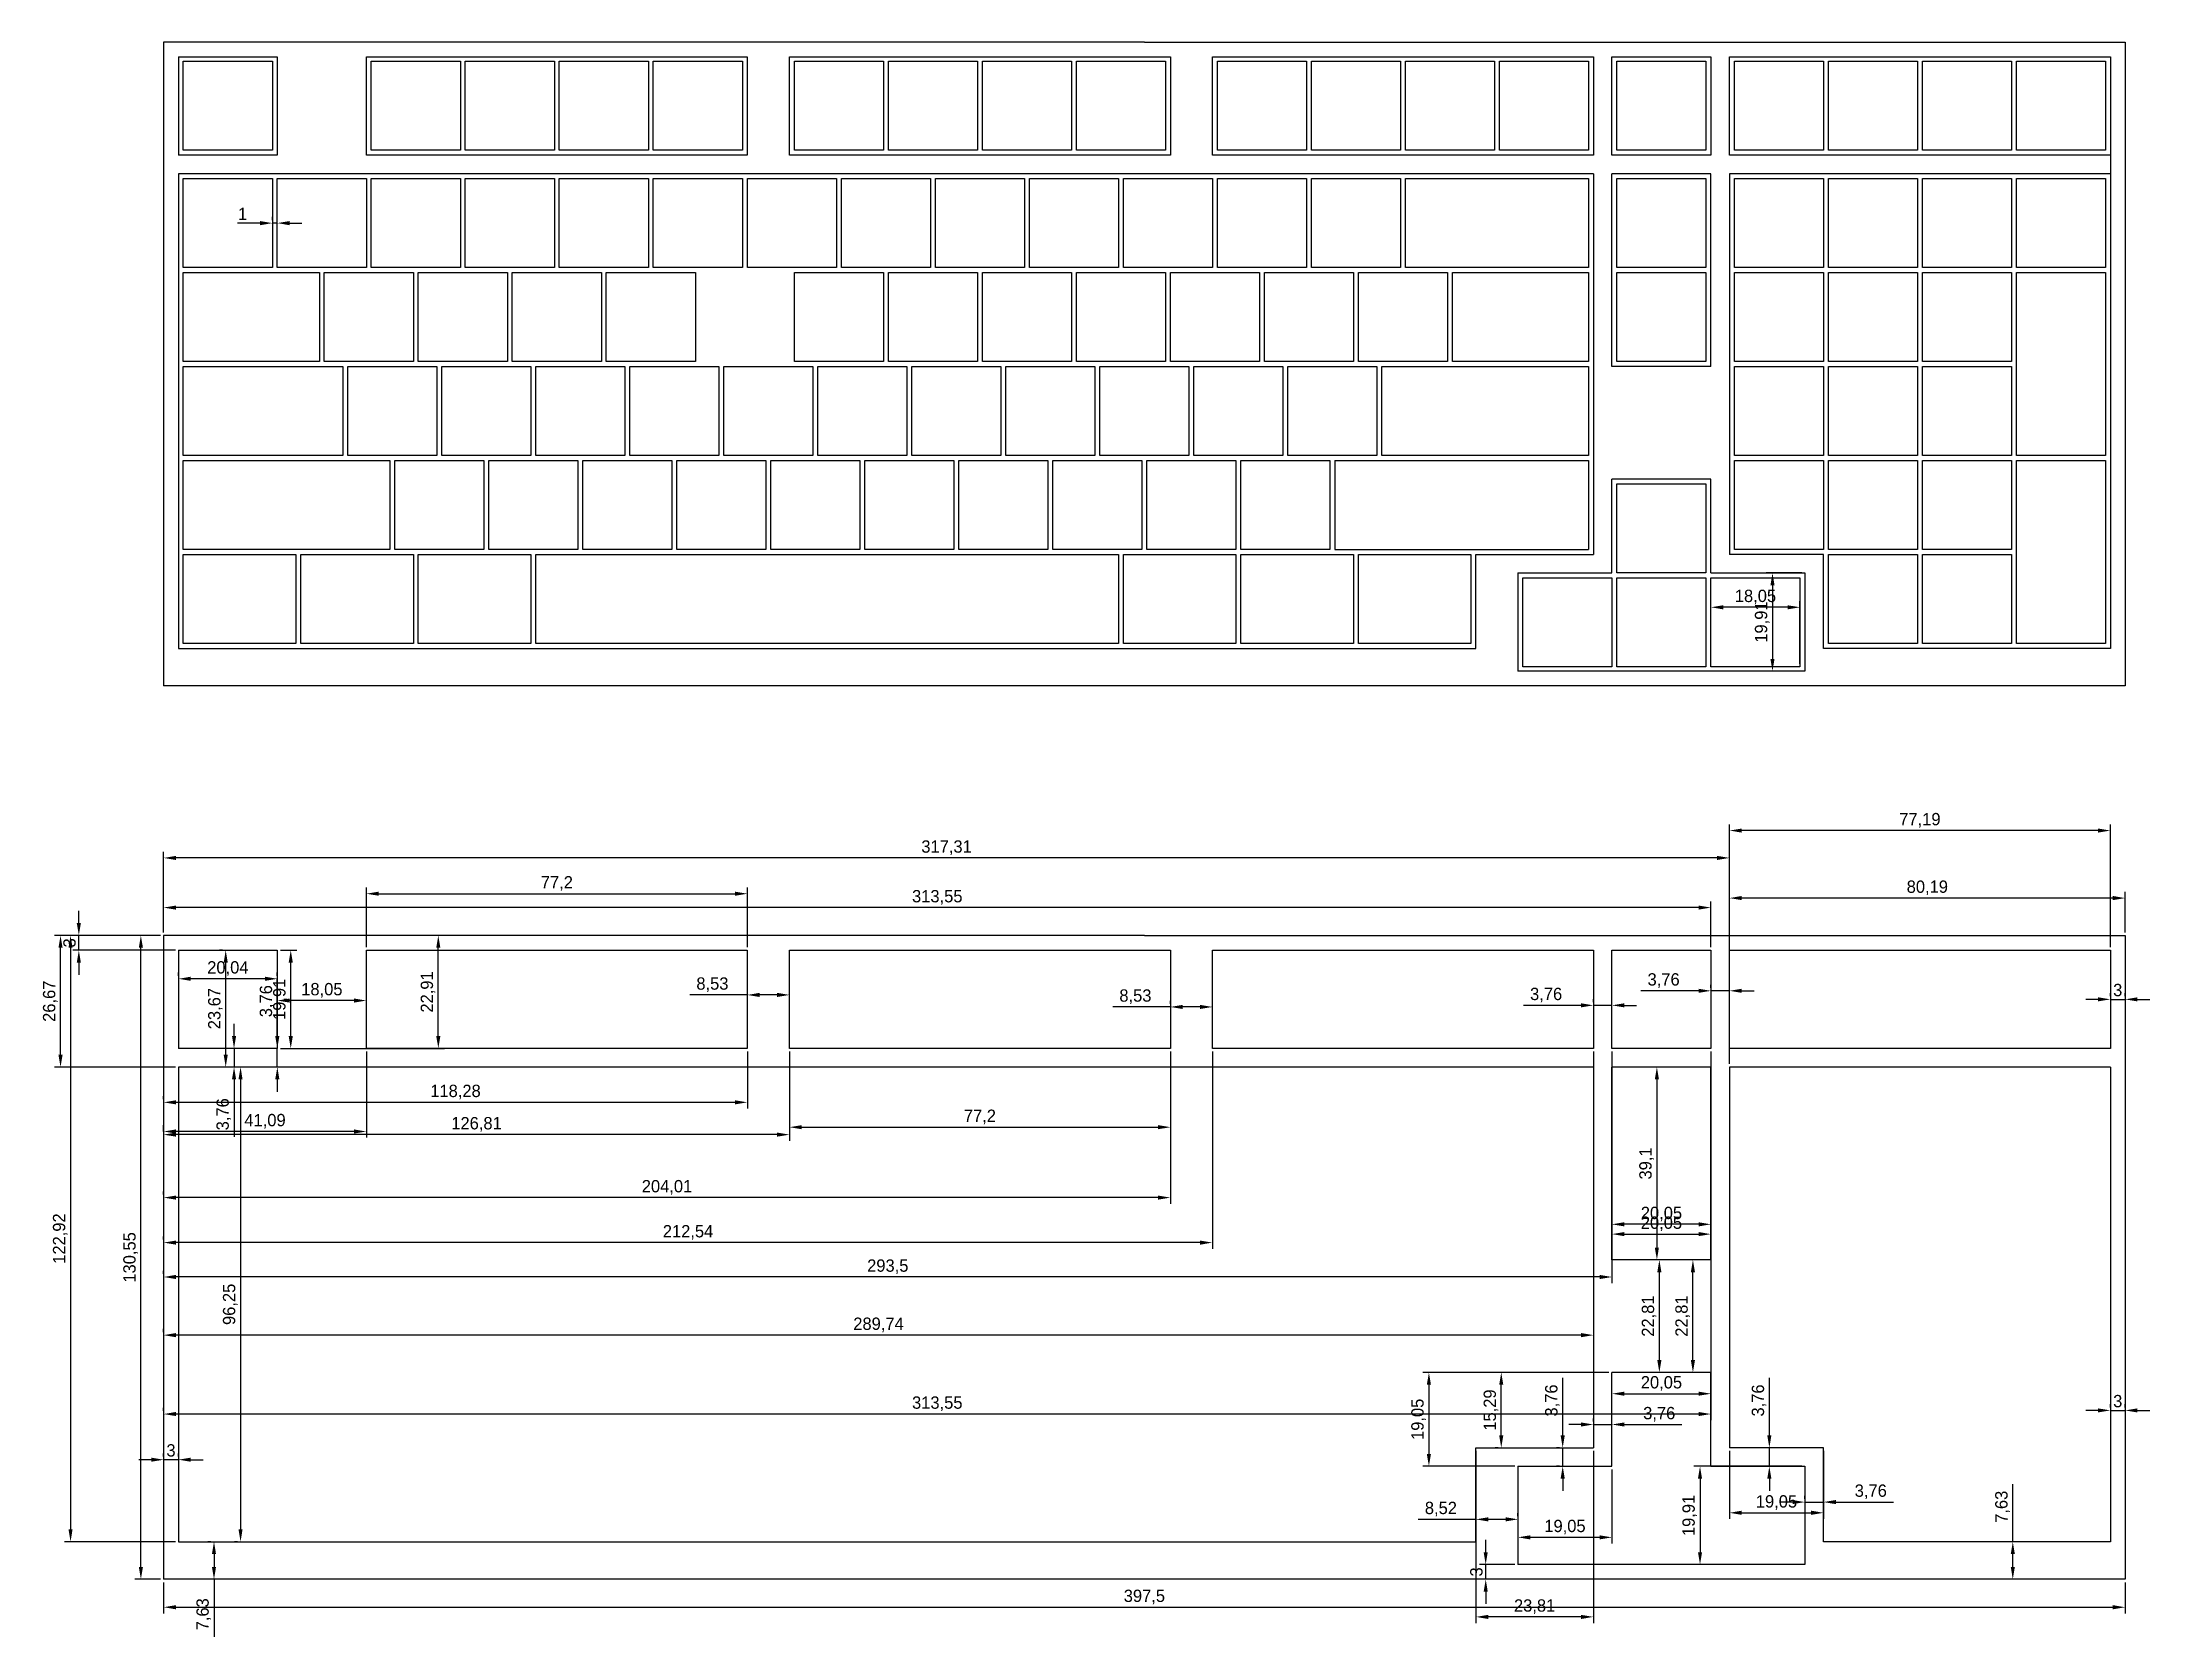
# Model space of a CAD drawing. Header units: millimetres. Extents: x -28 to 400, y -196 to 128.
import ezdxf

# ---------------------------------------------------------------- set-up
doc = ezdxf.new("R2010")
doc.units = ezdxf.units.MM
doc.dimstyles.new('ISO-25', dxfattribs={"dimtxt": 2.5, "dimasz": 2.5, "dimexe": 1.25, "dimexo": 0.625, "dimtad": 1, "dimtxsty": 'Standard', "dimcen": 2.5, "dimadec": 0, "dimazin": 0, "dimtfac": 1, "dimtmove": 0, "dimatfit": 3, "dimfxl": 1, "dimarcsym": 0})

msp = doc.modelspace()

# ---------------------------------------------------------------- blocks, each defined once
blk = doc.blocks.new('*D8')
at = {"color": 0, "lineweight": -2, "transparency": 16777216}
for p, q in [((16.55, 90.99), (11.97, 90.99)), ((19.05, 91.62), (19.05, 92.24)), ((20.05, 90.99), (19.05, 90.99)), ((20.05, 91.62), (20.05, 92.24)), ((22.55, 90.99), (25.05, 90.99))]:
    blk.add_line(p, q, dxfattribs=at)
at = {"color": 0, "transparency": 16777216}
for points in [[(16.55, 91.41), (16.55, 90.57), (19.05, 90.99)], [(22.55, 91.41), (22.55, 90.57), (20.05, 90.99)]]:
    blk.add_solid(points, dxfattribs=at)
at = {"layer": 'Defpoints', "color": 0, "transparency": 16777216}
for p in [(19.05, 90.99), (19.05, 90.99), (20.05, 90.99)]:
    blk.add_point(p, dxfattribs=at)
at = {"color": 0, "transparency": 16777216, "insert": (13.01, 92.87), "char_height": 2.5, "attachment_point": 5}
blk.add_mtext('1', dxfattribs=at)
blk = doc.blocks.new('*D18')
at = {"color": 0, "lineweight": -2, "transparency": 16777216}
for p, q in [((-3.61, -53.44), (-8.85, -53.44)), ((-7.6, -181.49), (-7.6, -55.94)), ((-3.61, -183.99), (-8.85, -183.99))]:
    blk.add_line(p, q, dxfattribs=at)
at = {"color": 0, "transparency": 16777216}
for points in [[(-8.01, -55.94), (-7.18, -55.94), (-7.6, -53.44)], [(-8.01, -181.49), (-7.18, -181.49), (-7.6, -183.99)]]:
    blk.add_solid(points, dxfattribs=at)
at = {"layer": 'Defpoints', "color": 0, "transparency": 16777216}
for p in [(-7.6, -53.44), (-2.99, -53.44), (-2.99, -183.99)]:
    blk.add_point(p, dxfattribs=at)
at = {"color": 0, "transparency": 16777216, "insert": (-9.68, -118.72), "char_height": 2.5, "attachment_point": 5, "rotation": 90}
blk.add_mtext('130,55', dxfattribs=at)
blk = doc.blocks.new('*D19')
at = {"color": 0, "lineweight": -2, "transparency": 16777216}
for p, q in [((-2.99, -184.62), (-2.99, -190.9)), ((394.51, -184.62), (394.51, -190.9)), ((-0.49, -189.65), (392.01, -189.65))]:
    blk.add_line(p, q, dxfattribs=at)
at = {"color": 0, "transparency": 16777216}
for points in [[(-0.49, -189.23), (-0.49, -190.07), (-2.99, -189.65)], [(392.01, -189.23), (392.01, -190.07), (394.51, -189.65)]]:
    blk.add_solid(points, dxfattribs=at)
at = {"layer": 'Defpoints', "color": 0, "transparency": 16777216}
for p in [(-2.99, -183.99), (394.51, -183.99), (394.51, -189.65)]:
    blk.add_point(p, dxfattribs=at)
at = {"color": 0, "transparency": 16777216, "insert": (195.76, -187.57), "char_height": 2.5, "attachment_point": 5}
blk.add_mtext('397,5', dxfattribs=at)
blk = doc.blocks.new('*D20')
at = {"color": 0, "lineweight": -2, "transparency": 16777216}
for p, q in [((11.28, -73.85), (11.28, -71.35)), ((10.66, -76.35), (10.03, -76.35)), ((11.28, -76.35), (11.28, -80.12)), ((10.66, -80.12), (10.03, -80.12)), ((11.28, -82.62), (11.28, -94.28))]:
    blk.add_line(p, q, dxfattribs=at)
at = {"color": 0, "transparency": 16777216}
for points in [[(10.87, -73.85), (11.7, -73.85), (11.28, -76.35)], [(10.87, -82.62), (11.7, -82.62), (11.28, -80.12)]]:
    blk.add_solid(points, dxfattribs=at)
at = {"layer": 'Defpoints', "color": 0, "transparency": 16777216}
for p in [(11.28, -76.35), (11.28, -80.12), (11.28, -80.12)]:
    blk.add_point(p, dxfattribs=at)
at = {"color": 0, "transparency": 16777216, "insert": (9.2, -89.7), "char_height": 2.5, "attachment_point": 5, "rotation": 90}
blk.add_mtext('3,76', dxfattribs=at)
blk = doc.blocks.new('*D21')
at = {"color": 0, "lineweight": -2, "transparency": 16777216}
for p, q in [((20.05, -66.02), (20.05, -65.39)), ((35.6, -66.64), (22.55, -66.64)), ((38.1, -66.02), (38.1, -65.39))]:
    blk.add_line(p, q, dxfattribs=at)
at = {"color": 0, "transparency": 16777216}
for points in [[(22.55, -66.22), (22.55, -67.06), (20.05, -66.64)], [(35.6, -66.22), (35.6, -67.06), (38.1, -66.64)]]:
    blk.add_solid(points, dxfattribs=at)
at = {"layer": 'Defpoints', "color": 0, "transparency": 16777216}
for p in [(20.05, -66.64), (20.05, -66.64), (38.1, -66.64)]:
    blk.add_point(p, dxfattribs=at)
at = {"color": 0, "transparency": 16777216, "insert": (29.08, -64.56), "char_height": 2.5, "attachment_point": 5}
blk.add_mtext('18,05', dxfattribs=at)
blk = doc.blocks.new('*D22')
at = {"color": 0, "lineweight": -2, "transparency": 16777216}
for p, q in [((-20.17, -50.94), (-20.17, -48.44)), ((-3.61, -53.44), (-21.42, -53.44)), ((-20.17, -56.44), (-20.17, -53.44)), ((-0.61, -56.44), (-21.42, -56.44)), ((-20.17, -58.94), (-20.17, -61.44))]:
    blk.add_line(p, q, dxfattribs=at)
at = {"color": 0, "transparency": 16777216}
for points in [[(-20.59, -50.94), (-19.76, -50.94), (-20.17, -53.44)], [(-20.59, -58.94), (-19.76, -58.94), (-20.17, -56.44)]]:
    blk.add_solid(points, dxfattribs=at)
at = {"layer": 'Defpoints', "color": 0, "transparency": 16777216}
for p in [(-20.17, -53.44), (-2.99, -53.44), (0.01, -56.44)]:
    blk.add_point(p, dxfattribs=at)
at = {"color": 0, "transparency": 16777216, "insert": (-22.05, -54.94), "char_height": 2.5, "attachment_point": 5, "rotation": 90}
blk.add_mtext('3', dxfattribs=at)
blk = doc.blocks.new('*D23')
at = {"color": 0, "lineweight": -2, "transparency": 16777216}
for p, q in [((115.3, -65.5), (103.63, -65.5)), ((115.3, -64.87), (115.3, -64.25)), ((121.33, -65.5), (117.8, -65.5)), ((123.83, -64.87), (123.83, -64.25))]:
    blk.add_line(p, q, dxfattribs=at)
at = {"color": 0, "transparency": 16777216}
for points in [[(117.8, -65.08), (117.8, -65.92), (115.3, -65.5)], [(121.33, -65.08), (121.33, -65.92), (123.83, -65.5)]]:
    blk.add_solid(points, dxfattribs=at)
at = {"layer": 'Defpoints', "color": 0, "transparency": 16777216}
for p in [(115.3, -65.5), (115.3, -65.5), (123.83, -65.5)]:
    blk.add_point(p, dxfattribs=at)
at = {"color": 0, "transparency": 16777216, "insert": (108.22, -63.42), "char_height": 2.5, "attachment_point": 5}
blk.add_mtext('8,53', dxfattribs=at)
blk = doc.blocks.new('*D24')
at = {"color": 0, "lineweight": -2, "transparency": 16777216}
for p, q in [((201.03, -67.94), (189.36, -67.94)), ((201.03, -67.31), (201.03, -66.69)), ((207.05, -67.94), (203.53, -67.94)), ((209.55, -67.31), (209.55, -66.69))]:
    blk.add_line(p, q, dxfattribs=at)
at = {"color": 0, "transparency": 16777216}
for points in [[(203.53, -67.52), (203.53, -68.35), (201.03, -67.94)], [(207.05, -67.52), (207.05, -68.35), (209.55, -67.94)]]:
    blk.add_solid(points, dxfattribs=at)
at = {"layer": 'Defpoints', "color": 0, "transparency": 16777216}
for p in [(201.03, -67.94), (201.03, -67.94), (209.55, -67.94)]:
    blk.add_point(p, dxfattribs=at)
at = {"color": 0, "transparency": 16777216, "insert": (193.94, -65.85), "char_height": 2.5, "attachment_point": 5}
blk.add_mtext('8,53', dxfattribs=at)
blk = doc.blocks.new('*D25')
at = {"color": 0, "lineweight": -2, "transparency": 16777216}
for p, q in [((284.25, -67.61), (272.58, -67.61)), ((286.75, -66.99), (286.75, -66.36)), ((290.51, -67.61), (286.75, -67.61)), ((290.51, -66.99), (290.51, -66.36)), ((293.01, -67.61), (295.51, -67.61))]:
    blk.add_line(p, q, dxfattribs=at)
at = {"color": 0, "transparency": 16777216}
for points in [[(284.25, -67.19), (284.25, -68.03), (286.75, -67.61)], [(293.01, -67.19), (293.01, -68.03), (290.51, -67.61)]]:
    blk.add_solid(points, dxfattribs=at)
at = {"layer": 'Defpoints', "color": 0, "transparency": 16777216}
for p in [(286.75, -67.61), (286.75, -67.61), (290.51, -67.61)]:
    blk.add_point(p, dxfattribs=at)
at = {"color": 0, "transparency": 16777216, "insert": (277.17, -65.53), "char_height": 2.5, "attachment_point": 5}
blk.add_mtext('3,76', dxfattribs=at)
blk = doc.blocks.new('*D26')
at = {"color": 0, "lineweight": -2, "transparency": 16777216}
for p, q in [((310.56, -64.04), (310.56, -63.42)), ((314.33, -64.04), (314.33, -63.42)), ((308.06, -64.67), (296.39, -64.67)), ((314.33, -64.67), (310.56, -64.67)), ((316.83, -64.67), (319.33, -64.67))]:
    blk.add_line(p, q, dxfattribs=at)
at = {"color": 0, "transparency": 16777216}
for points in [[(308.06, -64.25), (308.06, -65.08), (310.56, -64.67)], [(316.83, -64.25), (316.83, -65.08), (314.33, -64.67)]]:
    blk.add_solid(points, dxfattribs=at)
at = {"layer": 'Defpoints', "color": 0, "transparency": 16777216}
for p in [(310.56, -64.67), (310.56, -64.67), (314.33, -64.67)]:
    blk.add_point(p, dxfattribs=at)
at = {"color": 0, "transparency": 16777216, "insert": (300.98, -62.58), "char_height": 2.5, "attachment_point": 5}
blk.add_mtext('3,76', dxfattribs=at)
blk = doc.blocks.new('*D27')
at = {"color": 0, "lineweight": -2, "transparency": 16777216}
for p, q in [((284.25, -152.6), (281.75, -152.6)), ((286.75, -151.98), (286.75, -151.35)), ((286.75, -152.6), (290.51, -152.6)), ((290.51, -151.98), (290.51, -151.35)), ((293.01, -152.6), (304.68, -152.6))]:
    blk.add_line(p, q, dxfattribs=at)
at = {"color": 0, "transparency": 16777216}
for points in [[(284.25, -152.19), (284.25, -153.02), (286.75, -152.6)], [(293.01, -152.19), (293.01, -153.02), (290.51, -152.6)]]:
    blk.add_solid(points, dxfattribs=at)
at = {"layer": 'Defpoints', "color": 0, "transparency": 16777216}
for p in [(286.75, -152.6), (290.51, -152.6), (290.51, -152.6)]:
    blk.add_point(p, dxfattribs=at)
at = {"color": 0, "transparency": 16777216, "insert": (300.09, -150.52), "char_height": 2.5, "attachment_point": 5}
blk.add_mtext('3,76', dxfattribs=at)
blk = doc.blocks.new('*D29')
at = {"color": 0, "lineweight": -2, "transparency": 16777216}
for p, q in [((280.53, -154.82), (280.53, -143.15)), ((279.9, -157.32), (279.28, -157.32)), ((280.53, -161.08), (280.53, -157.32)), ((279.9, -161.08), (279.28, -161.08)), ((280.53, -163.58), (280.53, -166.08))]:
    blk.add_line(p, q, dxfattribs=at)
at = {"color": 0, "transparency": 16777216}
for points in [[(280.11, -154.82), (280.95, -154.82), (280.53, -157.32)], [(280.11, -163.58), (280.95, -163.58), (280.53, -161.08)]]:
    blk.add_solid(points, dxfattribs=at)
at = {"layer": 'Defpoints', "color": 0, "transparency": 16777216}
for p in [(280.53, -157.32), (280.53, -157.32), (280.53, -161.08)]:
    blk.add_point(p, dxfattribs=at)
at = {"color": 0, "transparency": 16777216, "insert": (278.45, -147.73), "char_height": 2.5, "attachment_point": 5, "rotation": 90}
blk.add_mtext('3,76', dxfattribs=at)
blk = doc.blocks.new('*D30')
at = {"color": 0, "lineweight": -2, "transparency": 16777216}
for p, q in [((0.01, -61.6), (0.01, -60.98)), ((17.55, -62.23), (2.51, -62.23)), ((20.05, -61.6), (20.05, -60.98)), ((322.41, -154.82), (322.41, -143.15)), ((321.78, -157.32), (321.16, -157.32)), ((322.41, -161.08), (322.41, -157.32)), ((321.78, -161.08), (321.16, -161.08)), ((322.41, -163.58), (322.41, -166.08))]:
    blk.add_line(p, q, dxfattribs=at)
at = {"color": 0, "transparency": 16777216}
for points in [[(2.51, -61.81), (2.51, -62.64), (0.01, -62.23)], [(17.55, -61.81), (17.55, -62.64), (20.05, -62.23)], [(321.99, -154.82), (322.82, -154.82), (322.41, -157.32)], [(321.99, -163.58), (322.82, -163.58), (322.41, -161.08)]]:
    blk.add_solid(points, dxfattribs=at)
at = {"layer": 'Defpoints', "color": 0, "transparency": 16777216}
for p in [(0.01, -62.23), (0.01, -62.23), (20.05, -62.23), (322.41, -157.32), (322.41, -157.32), (322.41, -161.08)]:
    blk.add_point(p, dxfattribs=at)
at = {"color": 0, "transparency": 16777216, "insert": (10.03, -60.14), "char_height": 2.5, "attachment_point": 5}
blk.add_mtext('20,04', dxfattribs=at)
at = {"color": 0, "transparency": 16777216, "insert": (320.32, -147.73), "char_height": 2.5, "attachment_point": 5, "rotation": 90}
blk.add_mtext('3,76', dxfattribs=at)
blk = doc.blocks.new('*D31')
at = {"color": 0, "lineweight": -2, "transparency": 16777216}
for p, q in [((20.68, -56.44), (24.02, -56.44)), ((22.77, -73.85), (22.77, -58.94)), ((20.68, -76.35), (24.02, -76.35)), ((327.11, -168.33), (324.61, -168.33)), ((329.61, -167.7), (329.61, -167.08)), ((329.61, -168.33), (333.38, -168.33)), ((333.38, -167.7), (333.38, -167.08)), ((335.88, -168.33), (347.54, -168.33))]:
    blk.add_line(p, q, dxfattribs=at)
at = {"color": 0, "transparency": 16777216}
for points in [[(22.35, -58.94), (23.19, -58.94), (22.77, -56.44)], [(22.35, -73.85), (23.19, -73.85), (22.77, -76.35)], [(327.11, -167.91), (327.11, -168.74), (329.61, -168.33)], [(335.88, -167.91), (335.88, -168.74), (333.38, -168.33)]]:
    blk.add_solid(points, dxfattribs=at)
at = {"layer": 'Defpoints', "color": 0, "transparency": 16777216}
for p in [(20.05, -56.44), (22.77, -56.44), (20.05, -76.35), (329.61, -168.33), (333.38, -168.33), (333.38, -168.33)]:
    blk.add_point(p, dxfattribs=at)
at = {"color": 0, "transparency": 16777216, "insert": (20.69, -66.4), "char_height": 2.5, "attachment_point": 5, "rotation": 90}
blk.add_mtext('19,91', dxfattribs=at)
at = {"color": 0, "transparency": 16777216, "insert": (342.96, -166.24), "char_height": 2.5, "attachment_point": 5}
blk.add_mtext('3,76', dxfattribs=at)
blk = doc.blocks.new('*D32')
at = {"color": 0, "lineweight": -2, "transparency": 16777216}
for p, q in [((38.1, -76.98), (38.1, -94.44)), ((-2.99, -92.57), (-2.99, -91.94)), ((35.6, -93.19), (-0.49, -93.19)), ((262.94, -171.21), (262.94, -170.58)), ((271.46, -171.21), (271.46, -170.58)), ((262.94, -171.83), (251.27, -171.83)), ((268.96, -171.83), (265.44, -171.83))]:
    blk.add_line(p, q, dxfattribs=at)
at = {"color": 0, "transparency": 16777216}
for points in [[(-0.49, -92.77), (-0.49, -93.61), (-2.99, -93.19)], [(35.6, -92.77), (35.6, -93.61), (38.1, -93.19)], [(265.44, -171.41), (265.44, -172.25), (262.94, -171.83)], [(268.96, -171.41), (268.96, -172.25), (271.46, -171.83)]]:
    blk.add_solid(points, dxfattribs=at)
at = {"layer": 'Defpoints', "color": 0, "transparency": 16777216}
for p in [(38.1, -76.35), (-2.99, -93.19), (-2.99, -93.19), (262.94, -171.83), (262.94, -171.83), (271.46, -171.83)]:
    blk.add_point(p, dxfattribs=at)
at = {"color": 0, "transparency": 16777216, "char_height": 2.5, "attachment_point": 5}
for s, insert in [('41,09', (17.56, -91.11)), ('8,52', (255.85, -169.75))]:
    blk.add_mtext(s, dxfattribs=dict(at, insert=insert))
blk = doc.blocks.new('*D34')
at = {"color": 0, "lineweight": -2, "transparency": 16777216}
for p, q in [((38.1, -55.82), (38.1, -43.73)), ((40.6, -44.98), (112.8, -44.98)), ((115.3, -55.82), (115.3, -43.73)), ((6.59, -176.36), (5.97, -176.36)), ((7.22, -178.86), (7.22, -181.49)), ((6.59, -183.99), (5.97, -183.99)), ((7.22, -183.99), (7.22, -195.66))]:
    blk.add_line(p, q, dxfattribs=at)
at = {"color": 0, "transparency": 16777216}
for points in [[(40.6, -44.56), (40.6, -45.39), (38.1, -44.98)], [(112.8, -44.56), (112.8, -45.39), (115.3, -44.98)], [(6.8, -178.86), (7.63, -178.86), (7.22, -176.36)], [(6.8, -181.49), (7.63, -181.49), (7.22, -183.99)]]:
    blk.add_solid(points, dxfattribs=at)
at = {"layer": 'Defpoints', "color": 0, "transparency": 16777216}
for p in [(115.3, -44.98), (38.1, -56.44), (115.3, -56.44), (7.22, -176.36), (7.22, -183.99), (7.22, -183.99)]:
    blk.add_point(p, dxfattribs=at)
at = {"color": 0, "transparency": 16777216, "insert": (76.7, -42.89), "char_height": 2.5, "attachment_point": 5}
blk.add_mtext('77,2', dxfattribs=at)
at = {"color": 0, "transparency": 16777216, "insert": (5.13, -191.08), "char_height": 2.5, "attachment_point": 5, "rotation": 90}
blk.add_mtext('7,63', dxfattribs=at)
blk = doc.blocks.new('*D35')
at = {"color": 0, "lineweight": -2, "transparency": 16777216}
for p, q in [((123.83, -76.98), (123.83, -95.08)), ((-2.99, -93.2), (-2.99, -92.58)), ((121.33, -93.83), (-0.49, -93.83)), ((-5.49, -159.74), (-7.99, -159.74)), ((-2.99, -159.11), (-2.99, -158.49)), ((0.01, -159.74), (-2.99, -159.74)), ((0.01, -159.11), (0.01, -158.49)), ((2.51, -159.74), (5.01, -159.74))]:
    blk.add_line(p, q, dxfattribs=at)
at = {"color": 0, "transparency": 16777216}
for points in [[(-0.49, -93.41), (-0.49, -94.24), (-2.99, -93.83)], [(121.33, -93.41), (121.33, -94.24), (123.83, -93.83)], [(-5.49, -159.32), (-5.49, -160.15), (-2.99, -159.74)], [(2.51, -159.32), (2.51, -160.15), (0.01, -159.74)]]:
    blk.add_solid(points, dxfattribs=at)
at = {"layer": 'Defpoints', "color": 0, "transparency": 16777216}
for p in [(123.83, -76.35), (-2.99, -93.83), (-2.99, -93.83), (-2.99, -159.74), (-2.99, -159.74), (0.01, -159.74)]:
    blk.add_point(p, dxfattribs=at)
at = {"color": 0, "transparency": 16777216, "char_height": 2.5, "attachment_point": 5}
for s, insert in [('126,81', (60.42, -91.74)), ('3', (-1.49, -157.86))]:
    blk.add_mtext(s, dxfattribs=dict(at, insert=insert))
blk = doc.blocks.new('*D36')
at = {"color": 0, "lineweight": -2, "transparency": 16777216}
for p, q in [((201.03, -76.98), (201.03, -107.85)), ((-2.99, -105.97), (-2.99, -105.35)), ((198.53, -106.6), (-0.49, -106.6)), ((371.74, -176.36), (371.74, -164.7)), ((390.89, -176.36), (370.49, -176.36)), ((371.74, -181.49), (371.74, -178.86)), ((393.89, -183.99), (370.49, -183.99))]:
    blk.add_line(p, q, dxfattribs=at)
at = {"color": 0, "transparency": 16777216}
for points in [[(-0.49, -106.18), (-0.49, -107.01), (-2.99, -106.6)], [(198.53, -106.18), (198.53, -107.01), (201.03, -106.6)], [(371.33, -178.86), (372.16, -178.86), (371.74, -176.36)], [(371.33, -181.49), (372.16, -181.49), (371.74, -183.99)]]:
    blk.add_solid(points, dxfattribs=at)
at = {"layer": 'Defpoints', "color": 0, "transparency": 16777216}
for p in [(201.03, -76.35), (-2.99, -106.6), (-2.99, -106.6), (391.51, -176.36), (371.74, -183.99), (394.51, -183.99)]:
    blk.add_point(p, dxfattribs=at)
at = {"color": 0, "transparency": 16777216, "insert": (99.02, -104.51), "char_height": 2.5, "attachment_point": 5}
blk.add_mtext('204,01', dxfattribs=at)
at = {"color": 0, "transparency": 16777216, "insert": (369.66, -169.28), "char_height": 2.5, "attachment_point": 5, "rotation": 90}
blk.add_mtext('7,63', dxfattribs=at)
blk = doc.blocks.new('*D37')
at = {"color": 0, "lineweight": -2, "transparency": 16777216}
for p, q in [((123.83, -76.98), (123.83, -93.57)), ((201.03, -76.98), (201.03, -93.57)), ((126.33, -92.32), (198.53, -92.32)), ((391.51, -149.12), (391.51, -148.49)), ((394.51, -149.12), (394.51, -148.49)), ((389.01, -149.74), (386.51, -149.74)), ((391.51, -149.74), (394.51, -149.74)), ((397.01, -149.74), (399.51, -149.74))]:
    blk.add_line(p, q, dxfattribs=at)
at = {"color": 0, "transparency": 16777216}
for points in [[(126.33, -91.9), (126.33, -92.73), (123.83, -92.32)], [(198.53, -91.9), (198.53, -92.73), (201.03, -92.32)], [(389.01, -149.33), (389.01, -150.16), (391.51, -149.74)], [(397.01, -149.33), (397.01, -150.16), (394.51, -149.74)]]:
    blk.add_solid(points, dxfattribs=at)
at = {"layer": 'Defpoints', "color": 0, "transparency": 16777216}
for p in [(123.83, -76.35), (201.03, -76.35), (201.03, -92.32), (391.51, -149.74), (394.51, -149.74), (394.51, -149.74)]:
    blk.add_point(p, dxfattribs=at)
at = {"color": 0, "transparency": 16777216, "char_height": 2.5, "attachment_point": 5}
for s, insert in [('77,2', (162.43, -90.23)), ('3', (393.01, -147.87))]:
    blk.add_mtext(s, dxfattribs=dict(at, insert=insert))
blk = doc.blocks.new('*D38')
at = {"color": 0, "lineweight": -2, "transparency": 16777216}
for p, q in [((209.55, -76.98), (209.55, -116.97)), ((-2.99, -115.1), (-2.99, -114.47)), ((207.05, -115.72), (-0.49, -115.72)), ((299.5, -119.22), (298.87, -119.22)), ((300.12, -139.53), (300.12, -121.72)), ((299.5, -142.03), (298.87, -142.03))]:
    blk.add_line(p, q, dxfattribs=at)
at = {"color": 0, "transparency": 16777216}
for points in [[(-0.49, -115.31), (-0.49, -116.14), (-2.99, -115.72)], [(207.05, -115.31), (207.05, -116.14), (209.55, -115.72)], [(299.7, -121.72), (300.54, -121.72), (300.12, -119.22)], [(299.7, -139.53), (300.54, -139.53), (300.12, -142.03)]]:
    blk.add_solid(points, dxfattribs=at)
at = {"layer": 'Defpoints', "color": 0, "transparency": 16777216}
for p in [(209.55, -76.35), (-2.99, -115.72), (-2.99, -115.72), (300.12, -119.22), (300.12, -119.22), (300.12, -142.03)]:
    blk.add_point(p, dxfattribs=at)
at = {"color": 0, "transparency": 16777216, "insert": (103.28, -113.64), "char_height": 2.5, "attachment_point": 5}
blk.add_mtext('212,54', dxfattribs=at)
at = {"color": 0, "transparency": 16777216, "insert": (298.04, -130.62), "char_height": 2.5, "attachment_point": 5, "rotation": 90}
blk.add_mtext('22,81', dxfattribs=at)
blk = doc.blocks.new('*D39')
at = {"color": 0, "lineweight": -2, "transparency": 16777216}
for p, q in [((290.51, -76.98), (290.51, -123.94)), ((-2.99, -122.06), (-2.99, -121.44)), ((288.01, -122.69), (-0.49, -122.69)), ((290.51, -145.73), (290.51, -145.11)), ((310.56, -145.73), (310.56, -145.11)), ((293.01, -146.36), (308.06, -146.36))]:
    blk.add_line(p, q, dxfattribs=at)
at = {"color": 0, "transparency": 16777216}
for points in [[(-0.49, -122.27), (-0.49, -123.11), (-2.99, -122.69)], [(288.01, -122.27), (288.01, -123.11), (290.51, -122.69)], [(293.01, -145.94), (293.01, -146.77), (290.51, -146.36)], [(308.06, -145.94), (308.06, -146.77), (310.56, -146.36)]]:
    blk.add_solid(points, dxfattribs=at)
at = {"layer": 'Defpoints', "color": 0, "transparency": 16777216}
for p in [(290.51, -76.35), (-2.99, -122.69), (-2.99, -122.69), (290.51, -146.36), (310.56, -146.36), (310.56, -146.36)]:
    blk.add_point(p, dxfattribs=at)
at = {"color": 0, "transparency": 16777216, "char_height": 2.5, "attachment_point": 5}
for s, insert in [('293,5', (143.76, -120.61)), ('20,05', (300.54, -144.27))]:
    blk.add_mtext(s, dxfattribs=dict(at, insert=insert))
blk = doc.blocks.new('*D41')
at = {"color": 0, "lineweight": -2, "transparency": 16777216}
for p, q in [((-3.61, -53.44), (-25.13, -53.44)), ((-23.88, -77.62), (-23.88, -55.94)), ((-0.61, -80.12), (-25.13, -80.12)), ((310.56, -76.98), (310.56, -151.73)), ((-2.99, -149.85), (-2.99, -149.23)), ((308.06, -150.48), (-0.49, -150.48))]:
    blk.add_line(p, q, dxfattribs=at)
at = {"color": 0, "transparency": 16777216}
for points in [[(-24.3, -55.94), (-23.46, -55.94), (-23.88, -53.44)], [(-24.3, -77.62), (-23.46, -77.62), (-23.88, -80.12)], [(-0.49, -150.06), (-0.49, -150.89), (-2.99, -150.48)], [(308.06, -150.06), (308.06, -150.89), (310.56, -150.48)]]:
    blk.add_solid(points, dxfattribs=at)
at = {"layer": 'Defpoints', "color": 0, "transparency": 16777216}
for p in [(-23.88, -53.44), (-2.99, -53.44), (310.56, -76.35), (0.01, -80.12), (-2.99, -150.48), (-2.99, -150.48)]:
    blk.add_point(p, dxfattribs=at)
at = {"color": 0, "transparency": 16777216, "insert": (-25.96, -66.78), "char_height": 2.5, "attachment_point": 5, "rotation": 90}
blk.add_mtext('26,67', dxfattribs=at)
at = {"color": 0, "transparency": 16777216, "insert": (153.79, -148.39), "char_height": 2.5, "attachment_point": 5}
blk.add_mtext('313,55', dxfattribs=at)
blk = doc.blocks.new('*D42')
at = {"color": 0, "lineweight": -2, "transparency": 16777216}
for p, q in [((-3.61, -53.44), (-23.1, -53.44)), ((-21.85, -55.94), (-21.85, -173.86)), ((20.05, -73.85), (20.05, -62.19)), ((19.43, -76.35), (18.8, -76.35)), ((20.05, -80.12), (20.05, -76.35)), ((19.43, -80.12), (18.8, -80.12)), ((20.05, -82.62), (20.05, -85.12)), ((-0.61, -176.36), (-23.1, -176.36))]:
    blk.add_line(p, q, dxfattribs=at)
at = {"color": 0, "transparency": 16777216}
for points in [[(-22.27, -55.94), (-21.44, -55.94), (-21.85, -53.44)], [(19.63, -73.85), (20.47, -73.85), (20.05, -76.35)], [(19.63, -82.62), (20.47, -82.62), (20.05, -80.12)], [(-22.27, -173.86), (-21.44, -173.86), (-21.85, -176.36)]]:
    blk.add_solid(points, dxfattribs=at)
at = {"layer": 'Defpoints', "color": 0, "transparency": 16777216}
for p in [(-2.99, -53.44), (20.05, -76.35), (20.05, -76.35), (20.05, -80.12), (-21.85, -176.36), (0.01, -176.36)]:
    blk.add_point(p, dxfattribs=at)
at = {"color": 0, "transparency": 16777216, "char_height": 2.5, "attachment_point": 5, "rotation": 90}
for s, insert in [('3,76', (17.97, -66.77)), ('122,92', (-23.94, -114.9))]:
    blk.add_mtext(s, dxfattribs=dict(at, insert=insert))
blk = doc.blocks.new('*D43')
at = {"color": 0, "lineweight": -2, "transparency": 16777216}
for p, q in [((-2.99, -52.82), (-2.99, -46.54)), ((310.56, -55.82), (310.56, -46.54)), ((308.06, -47.79), (-0.49, -47.79)), ((8.97, -56.44), (8.34, -56.44)), ((9.59, -77.62), (9.59, -58.94)), ((8.97, -80.12), (8.34, -80.12))]:
    blk.add_line(p, q, dxfattribs=at)
at = {"color": 0, "transparency": 16777216}
for points in [[(-0.49, -47.38), (-0.49, -48.21), (-2.99, -47.79)], [(308.06, -47.38), (308.06, -48.21), (310.56, -47.79)], [(9.18, -58.94), (10.01, -58.94), (9.59, -56.44)], [(9.18, -77.62), (10.01, -77.62), (9.59, -80.12)]]:
    blk.add_solid(points, dxfattribs=at)
at = {"layer": 'Defpoints', "color": 0, "transparency": 16777216}
for p in [(-2.99, -47.79), (-2.99, -53.44), (9.59, -56.44), (9.59, -56.44), (310.56, -56.44), (9.59, -80.12)]:
    blk.add_point(p, dxfattribs=at)
at = {"color": 0, "transparency": 16777216, "insert": (153.79, -45.71), "char_height": 2.5, "attachment_point": 5}
blk.add_mtext('313,55', dxfattribs=at)
at = {"color": 0, "transparency": 16777216, "insert": (7.51, -68.28), "char_height": 2.5, "attachment_point": 5, "rotation": 90}
blk.add_mtext('23,67', dxfattribs=at)
blk = doc.blocks.new('*D44')
at = {"color": 0, "lineweight": -2, "transparency": 16777216}
for p, q in [((-2.99, -52.82), (-2.99, -36.47)), ((311.83, -37.72), (-0.49, -37.72)), ((314.33, -79.49), (314.33, -36.47)), ((52.05, -53.44), (51.43, -53.44)), ((52.68, -73.85), (52.68, -55.94)), ((20.68, -76.35), (53.93, -76.35))]:
    blk.add_line(p, q, dxfattribs=at)
at = {"color": 0, "transparency": 16777216}
for points in [[(-0.49, -37.31), (-0.49, -38.14), (-2.99, -37.72)], [(311.83, -37.31), (311.83, -38.14), (314.33, -37.72)], [(52.26, -55.94), (53.09, -55.94), (52.68, -53.44)], [(52.26, -73.85), (53.09, -73.85), (52.68, -76.35)]]:
    blk.add_solid(points, dxfattribs=at)
at = {"layer": 'Defpoints', "color": 0, "transparency": 16777216}
for p in [(-2.99, -37.72), (-2.99, -53.44), (52.68, -53.44), (52.68, -53.44), (20.05, -76.35), (314.33, -80.12)]:
    blk.add_point(p, dxfattribs=at)
at = {"color": 0, "transparency": 16777216, "insert": (155.67, -35.64), "char_height": 2.5, "attachment_point": 5}
blk.add_mtext('317,31', dxfattribs=at)
at = {"color": 0, "transparency": 16777216, "insert": (50.59, -64.9), "char_height": 2.5, "attachment_point": 5, "rotation": 90}
blk.add_mtext('22,91', dxfattribs=at)
blk = doc.blocks.new('*D45')
at = {"color": 0, "lineweight": -2, "transparency": 16777216}
for p, q in [((314.33, -55.82), (314.33, -30.92)), ((389.01, -32.17), (316.83, -32.17)), ((391.51, -55.82), (391.51, -30.92)), ((11.97, -80.12), (11.35, -80.12)), ((12.6, -82.62), (12.6, -173.86)), ((11.97, -176.36), (11.35, -176.36))]:
    blk.add_line(p, q, dxfattribs=at)
at = {"color": 0, "transparency": 16777216}
for points in [[(316.83, -31.76), (316.83, -32.59), (314.33, -32.17)], [(389.01, -31.76), (389.01, -32.59), (391.51, -32.17)], [(12.18, -82.62), (13.01, -82.62), (12.6, -80.12)], [(12.18, -173.86), (13.01, -173.86), (12.6, -176.36)]]:
    blk.add_solid(points, dxfattribs=at)
at = {"layer": 'Defpoints', "color": 0, "transparency": 16777216}
for p in [(314.33, -32.17), (314.33, -56.44), (391.51, -56.44), (12.6, -80.12), (12.6, -176.36), (12.6, -176.36)]:
    blk.add_point(p, dxfattribs=at)
at = {"color": 0, "transparency": 16777216, "insert": (352.92, -30.09), "char_height": 2.5, "attachment_point": 5}
blk.add_mtext('77,19', dxfattribs=at)
at = {"color": 0, "transparency": 16777216, "insert": (10.51, -128.24), "char_height": 2.5, "attachment_point": 5, "rotation": 90}
blk.add_mtext('96,25', dxfattribs=at)
blk = doc.blocks.new('*D33')
at = {"color": 0, "lineweight": -2, "transparency": 16777216}
for p, q in [((115.3, -76.98), (115.3, -88.53)), ((-2.99, -86.65), (-2.99, -86.03)), ((112.8, -87.28), (-0.49, -87.28))]:
    blk.add_line(p, q, dxfattribs=at)
at = {"color": 0, "transparency": 16777216}
for points in [[(-0.49, -86.86), (-0.49, -87.69), (-2.99, -87.28)], [(112.8, -86.86), (112.8, -87.69), (115.3, -87.28)]]:
    blk.add_solid(points, dxfattribs=at)
at = {"layer": 'Defpoints', "color": 0, "transparency": 16777216}
for p in [(115.3, -76.35), (-2.99, -87.28), (-2.99, -87.28)]:
    blk.add_point(p, dxfattribs=at)
at = {"color": 0, "transparency": 16777216, "insert": (56.16, -85.19), "char_height": 2.5, "attachment_point": 5}
blk.add_mtext('118,28', dxfattribs=at)
blk = doc.blocks.new('*D40')
at = {"color": 0, "lineweight": -2, "transparency": 16777216}
for p, q in [((286.75, -76.98), (286.75, -135.73)), ((290.51, -113.37), (290.51, -112.75)), ((293.01, -114), (308.06, -114)), ((310.56, -113.37), (310.56, -112.75)), ((-2.99, -133.86), (-2.99, -133.23)), ((284.25, -134.48), (-0.49, -134.48))]:
    blk.add_line(p, q, dxfattribs=at)
at = {"color": 0, "transparency": 16777216}
for points in [[(293.01, -113.58), (293.01, -114.41), (290.51, -114)], [(308.06, -113.58), (308.06, -114.41), (310.56, -114)], [(-0.49, -134.06), (-0.49, -134.9), (-2.99, -134.48)], [(284.25, -134.06), (284.25, -134.9), (286.75, -134.48)]]:
    blk.add_solid(points, dxfattribs=at)
at = {"layer": 'Defpoints', "color": 0, "transparency": 16777216}
for p in [(286.75, -76.35), (290.51, -114), (310.56, -114), (310.56, -114), (-2.99, -134.48), (-2.99, -134.48)]:
    blk.add_point(p, dxfattribs=at)
at = {"color": 0, "transparency": 16777216, "char_height": 2.5, "attachment_point": 5}
for s, insert in [('20,05', (300.54, -111.91)), ('289,74', (141.88, -132.4))]:
    blk.add_mtext(s, dxfattribs=dict(at, insert=insert))
blk = doc.blocks.new('*D46')
at = {"color": 0, "lineweight": -2, "transparency": 16777216}
for p, q in [((314.33, -55.82), (314.33, -44.61)), ((392.01, -45.86), (316.83, -45.86)), ((394.51, -52.82), (394.51, -44.61))]:
    blk.add_line(p, q, dxfattribs=at)
at = {"color": 0, "transparency": 16777216}
for points in [[(316.83, -45.44), (316.83, -46.28), (314.33, -45.86)], [(392.01, -45.44), (392.01, -46.28), (394.51, -45.86)]]:
    blk.add_solid(points, dxfattribs=at)
at = {"layer": 'Defpoints', "color": 0, "transparency": 16777216}
for p in [(314.33, -45.86), (394.51, -53.44), (314.33, -56.44)]:
    blk.add_point(p, dxfattribs=at)
at = {"color": 0, "transparency": 16777216, "insert": (354.42, -43.78), "char_height": 2.5, "attachment_point": 5}
blk.add_mtext('80,19', dxfattribs=at)
blk = doc.blocks.new('*D47')
at = {"color": 0, "lineweight": -2, "transparency": 16777216}
for p, q in [((389.01, -66.4), (386.51, -66.4)), ((391.51, -65.77), (391.51, -65.15)), ((391.51, -66.4), (394.51, -66.4)), ((394.51, -65.77), (394.51, -65.15)), ((397.01, -66.4), (399.51, -66.4))]:
    blk.add_line(p, q, dxfattribs=at)
at = {"color": 0, "transparency": 16777216}
for points in [[(389.01, -65.98), (389.01, -66.81), (391.51, -66.4)], [(397.01, -65.98), (397.01, -66.81), (394.51, -66.4)]]:
    blk.add_solid(points, dxfattribs=at)
at = {"layer": 'Defpoints', "color": 0, "transparency": 16777216}
for p in [(391.51, -66.4), (394.51, -66.4), (394.51, -66.4)]:
    blk.add_point(p, dxfattribs=at)
at = {"color": 0, "transparency": 16777216, "insert": (393.01, -64.52), "char_height": 2.5, "attachment_point": 5}
blk.add_mtext('3', dxfattribs=at)
blk = doc.blocks.new('*D48')
at = {"color": 0, "lineweight": -2, "transparency": 16777216}
for p, q in [((298.99, -80.12), (298.37, -80.12)), ((299.62, -82.62), (299.62, -116.72)), ((298.99, -119.22), (298.37, -119.22))]:
    blk.add_line(p, q, dxfattribs=at)
at = {"color": 0, "transparency": 16777216}
for points in [[(299.2, -82.62), (300.03, -82.62), (299.62, -80.12)], [(299.2, -116.72), (300.03, -116.72), (299.62, -119.22)]]:
    blk.add_solid(points, dxfattribs=at)
at = {"layer": 'Defpoints', "color": 0, "transparency": 16777216}
for p in [(299.62, -80.12), (299.62, -119.22), (299.62, -119.22)]:
    blk.add_point(p, dxfattribs=at)
at = {"color": 0, "transparency": 16777216, "insert": (297.53, -99.67), "char_height": 2.5, "attachment_point": 5, "rotation": 90}
blk.add_mtext('39,1', dxfattribs=at)
blk = doc.blocks.new('*D49')
at = {"color": 0, "lineweight": -2, "transparency": 16777216}
for p, q in [((306.29, -119.22), (305.67, -119.22)), ((306.92, -139.53), (306.92, -121.72)), ((306.29, -142.03), (305.67, -142.03))]:
    blk.add_line(p, q, dxfattribs=at)
at = {"color": 0, "transparency": 16777216}
for points in [[(306.5, -121.72), (307.34, -121.72), (306.92, -119.22)], [(306.5, -139.53), (307.34, -139.53), (306.92, -142.03)]]:
    blk.add_solid(points, dxfattribs=at)
at = {"layer": 'Defpoints', "color": 0, "transparency": 16777216}
for p in [(306.92, -119.22), (306.92, -119.22), (306.92, -142.03)]:
    blk.add_point(p, dxfattribs=at)
at = {"color": 0, "transparency": 16777216, "insert": (304.84, -130.62), "char_height": 2.5, "attachment_point": 5, "rotation": 90}
blk.add_mtext('22,81', dxfattribs=at)
blk = doc.blocks.new('*D50')
at = {"color": 0, "lineweight": -2, "transparency": 16777216}
for p, q in [((289.89, -142.03), (252.17, -142.03)), ((253.42, -144.53), (253.42, -158.58)), ((270.84, -161.08), (252.17, -161.08))]:
    blk.add_line(p, q, dxfattribs=at)
at = {"color": 0, "transparency": 16777216}
for points in [[(253, -144.53), (253.83, -144.53), (253.42, -142.03)], [(253, -158.58), (253.83, -158.58), (253.42, -161.08)]]:
    blk.add_solid(points, dxfattribs=at)
at = {"layer": 'Defpoints', "color": 0, "transparency": 16777216}
for p in [(290.51, -142.03), (253.42, -161.08), (271.46, -161.08)]:
    blk.add_point(p, dxfattribs=at)
at = {"color": 0, "transparency": 16777216, "insert": (251.33, -151.55), "char_height": 2.5, "attachment_point": 5, "rotation": 90}
blk.add_mtext('19,05', dxfattribs=at)
blk = doc.blocks.new('*D51')
at = {"color": 0, "lineweight": -2, "transparency": 16777216}
for p, q in [((264.93, -178.49), (264.93, -175.99)), ((270.84, -180.99), (263.68, -180.99)), ((264.93, -183.99), (264.93, -180.99)), ((264.3, -183.99), (263.68, -183.99)), ((264.93, -186.49), (264.93, -188.99))]:
    blk.add_line(p, q, dxfattribs=at)
at = {"color": 0, "transparency": 16777216}
for points in [[(264.51, -178.49), (265.34, -178.49), (264.93, -180.99)], [(264.51, -186.49), (265.34, -186.49), (264.93, -183.99)]]:
    blk.add_solid(points, dxfattribs=at)
at = {"layer": 'Defpoints', "color": 0, "transparency": 16777216}
for p in [(264.93, -180.99), (271.46, -180.99), (264.93, -183.99)]:
    blk.add_point(p, dxfattribs=at)
at = {"color": 0, "transparency": 16777216, "insert": (263.05, -182.49), "char_height": 2.5, "attachment_point": 5, "rotation": 90}
blk.add_mtext('3', dxfattribs=at)
blk = doc.blocks.new('*D52')
at = {"color": 0, "lineweight": -2, "transparency": 16777216}
for p, q in [((289.89, -142.03), (266.83, -142.03)), ((268.08, -154.82), (268.08, -144.53)), ((267.45, -157.32), (266.83, -157.32))]:
    blk.add_line(p, q, dxfattribs=at)
at = {"color": 0, "transparency": 16777216}
for points in [[(267.66, -144.53), (268.49, -144.53), (268.08, -142.03)], [(267.66, -154.82), (268.49, -154.82), (268.08, -157.32)]]:
    blk.add_solid(points, dxfattribs=at)
at = {"layer": 'Defpoints', "color": 0, "transparency": 16777216}
for p in [(268.08, -142.03), (290.51, -142.03), (268.08, -157.32)]:
    blk.add_point(p, dxfattribs=at)
at = {"color": 0, "transparency": 16777216, "insert": (265.99, -149.67), "char_height": 2.5, "attachment_point": 5, "rotation": 90}
blk.add_mtext('15,29', dxfattribs=at)
blk = doc.blocks.new('*D53')
at = {"color": 0, "lineweight": -2, "transparency": 16777216}
for p, q in [((271.46, -161.7), (271.46, -176.73)), ((290.51, -161.7), (290.51, -176.73)), ((288.01, -175.48), (273.96, -175.48))]:
    blk.add_line(p, q, dxfattribs=at)
at = {"color": 0, "transparency": 16777216}
for points in [[(273.96, -175.07), (273.96, -175.9), (271.46, -175.48)], [(288.01, -175.07), (288.01, -175.9), (290.51, -175.48)]]:
    blk.add_solid(points, dxfattribs=at)
at = {"layer": 'Defpoints', "color": 0, "transparency": 16777216}
for p in [(271.46, -161.08), (290.51, -161.08), (271.46, -175.48)]:
    blk.add_point(p, dxfattribs=at)
at = {"color": 0, "transparency": 16777216, "insert": (280.99, -173.4), "char_height": 2.5, "attachment_point": 5}
blk.add_mtext('19,05', dxfattribs=at)
blk = doc.blocks.new('*D54')
at = {"color": 0, "lineweight": -2, "transparency": 16777216}
for p, q in [((262.94, -157.94), (262.94, -192.86)), ((286.75, -157.94), (286.75, -192.86)), ((284.25, -191.61), (265.44, -191.61))]:
    blk.add_line(p, q, dxfattribs=at)
at = {"color": 0, "transparency": 16777216}
for points in [[(265.44, -191.2), (265.44, -192.03), (262.94, -191.61)], [(284.25, -191.2), (284.25, -192.03), (286.75, -191.61)]]:
    blk.add_solid(points, dxfattribs=at)
at = {"layer": 'Defpoints', "color": 0, "transparency": 16777216}
for p in [(262.94, -157.32), (286.75, -157.32), (262.94, -191.61)]:
    blk.add_point(p, dxfattribs=at)
at = {"color": 0, "transparency": 16777216, "insert": (274.84, -189.53), "char_height": 2.5, "attachment_point": 5}
blk.add_mtext('23,81', dxfattribs=at)
blk = doc.blocks.new('*D55')
at = {"color": 0, "lineweight": -2, "transparency": 16777216}
for p, q in [((314.33, -157.94), (314.33, -171.75)), ((333.38, -157.94), (333.38, -171.75)), ((316.83, -170.5), (330.88, -170.5))]:
    blk.add_line(p, q, dxfattribs=at)
at = {"color": 0, "transparency": 16777216}
for points in [[(316.83, -170.08), (316.83, -170.92), (314.33, -170.5)], [(330.88, -170.08), (330.88, -170.92), (333.38, -170.5)]]:
    blk.add_solid(points, dxfattribs=at)
at = {"layer": 'Defpoints', "color": 0, "transparency": 16777216}
for p in [(314.33, -157.32), (333.38, -157.32), (333.38, -170.5)]:
    blk.add_point(p, dxfattribs=at)
at = {"color": 0, "transparency": 16777216, "insert": (323.85, -168.42), "char_height": 2.5, "attachment_point": 5}
blk.add_mtext('19,05', dxfattribs=at)
blk = doc.blocks.new('*D56')
at = {"color": 0, "lineweight": -2, "transparency": 16777216}
for p, q in [((328.99, -161.08), (307.11, -161.08)), ((308.36, -163.58), (308.36, -178.49)), ((328.99, -180.99), (307.11, -180.99))]:
    blk.add_line(p, q, dxfattribs=at)
at = {"color": 0, "transparency": 16777216}
for points in [[(307.94, -163.58), (308.77, -163.58), (308.36, -161.08)], [(307.94, -178.49), (308.77, -178.49), (308.36, -180.99)]]:
    blk.add_solid(points, dxfattribs=at)
at = {"layer": 'Defpoints', "color": 0, "transparency": 16777216}
for p in [(329.61, -161.08), (308.36, -180.99), (329.61, -180.99)]:
    blk.add_point(p, dxfattribs=at)
at = {"color": 0, "transparency": 16777216, "insert": (306.27, -171.04), "char_height": 2.5, "attachment_point": 5, "rotation": 90}
blk.add_mtext('19,91', dxfattribs=at)
blk = doc.blocks.new('*D57')
at = {"color": 0, "lineweight": -2, "transparency": 16777216}
for p, q in [((290.51, -118.59), (290.51, -110.76)), ((310.56, -118.59), (310.56, -110.76)), ((308.06, -112.01), (293.01, -112.01))]:
    blk.add_line(p, q, dxfattribs=at)
at = {"color": 0, "transparency": 16777216}
for points in [[(293.01, -111.59), (293.01, -112.43), (290.51, -112.01)], [(308.06, -111.59), (308.06, -112.43), (310.56, -112.01)]]:
    blk.add_solid(points, dxfattribs=at)
at = {"layer": 'Defpoints', "color": 0, "transparency": 16777216}
for p in [(290.51, -112.01), (290.51, -119.22), (310.56, -119.22)]:
    blk.add_point(p, dxfattribs=at)
at = {"color": 0, "transparency": 16777216, "insert": (300.54, -109.93), "char_height": 2.5, "attachment_point": 5}
blk.add_mtext('20,05', dxfattribs=at)
blk = doc.blocks.new('*D58')
at = {"color": 0, "lineweight": -2, "transparency": 16777216}
for p, q in [((310.56, 1.63), (310.56, 14.35)), ((326.11, 13.1), (313.06, 13.1)), ((328.61, 1.63), (328.61, 14.35))]:
    blk.add_line(p, q, dxfattribs=at)
at = {"color": 0, "transparency": 16777216}
for points in [[(313.06, 13.51), (313.06, 12.68), (310.56, 13.1)], [(326.11, 13.51), (326.11, 12.68), (328.61, 13.1)]]:
    blk.add_solid(points, dxfattribs=at)
at = {"layer": 'Defpoints', "color": 0, "transparency": 16777216}
for p in [(310.56, 13.1), (310.56, 1), (328.61, 1)]:
    blk.add_point(p, dxfattribs=at)
at = {"color": 0, "transparency": 16777216, "insert": (319.59, 15.18), "char_height": 2.5, "attachment_point": 5}
blk.add_mtext('18,05', dxfattribs=at)
blk = doc.blocks.new('*D59')
at = {"color": 0, "lineweight": -2, "transparency": 16777216}
for p, q in [((328.99, 20.05), (321.79, 20.05)), ((323.04, 17.55), (323.04, 2.64)), ((328.99, 0.14), (321.79, 0.14))]:
    blk.add_line(p, q, dxfattribs=at)
at = {"color": 0, "transparency": 16777216}
for points in [[(322.63, 17.55), (323.46, 17.55), (323.04, 20.05)], [(322.63, 2.64), (323.46, 2.64), (323.04, 0.14)]]:
    blk.add_solid(points, dxfattribs=at)
at = {"layer": 'Defpoints', "color": 0, "transparency": 16777216}
for p in [(329.61, 20.05), (323.04, 0.14), (329.61, 0.14)]:
    blk.add_point(p, dxfattribs=at)
at = {"color": 0, "transparency": 16777216, "insert": (320.96, 10.1), "char_height": 2.5, "attachment_point": 5, "rotation": 90}
blk.add_mtext('19,91', dxfattribs=at)

# ---------------------------------------------------------------- dimensions: what is measured, and where the dimension line sits
for base, p1, p2, angle, picture, middle in [((19.05, 90.991), (20.05, 90.991), (19.05, 90.991), 180, '*D8', (13.009, 92.866)), ((323.0439, 0.1384), (329.6115, 20.0532), (329.6115, 0.1384), 90, '*D59', (320.9606, 10.0958)), ((12.597, -176.363), (12.597, -80.116), (12.597, -176.363), 270, '*D45', (10.514, -128.239)), ((52.675, -53.443), (20.05, -76.353), (52.675, -53.443), 270, '*D44', (50.592, -64.898)), ((7.217, -183.993), (7.217, -176.363), (7.217, -183.993), 90, '*D34', (5.133, -191.076)), ((314.325, -45.86), (394.513, -53.443), (314.325, -56.443), 0, '*D46', (354.419, -43.777)), ((9.593, -56.443), (9.593, -80.116), (9.593, -56.443), 270, '*D43', (7.51, -68.279)), ((-20.172, -53.443), (0.013, -56.443), (-2.987, -53.443), 90, '*D22', (-22.047, -54.943)), ((-23.88, -53.443), (0.013, -80.116), (-2.987, -53.443), 270, '*D41', (-25.964, -66.779)), ((-21.853, -176.363), (-2.987, -53.443), (0.013, -176.363), 270, '*D42', (-23.937, -114.903)), ((20.05, -76.353), (20.05, -80.116), (20.05, -76.353), 270, '*D42', (17.967, -66.77)), ((-7.597, -53.443), (-2.987, -183.993), (-2.987, -53.443), 270, '*D18', (-9.68, -118.718)), ((322.406, -157.315), (322.406, -161.078), (322.406, -157.315), 90, '*D30', (320.323, -147.732)), ((0.013, -62.227), (20.05, -62.227), (0.013, -62.227), 0, '*D30', (10.032, -60.143)), ((22.769, -56.443), (20.05, -76.353), (20.05, -56.443), 270, '*D31', (20.685, -66.398)), ((20.05, -66.641), (38.1, -66.641), (20.05, -66.641), 180, '*D21', (29.075, -64.558)), ((115.298, -65.499), (123.825, -65.499), (115.298, -65.499), 180, '*D23', (108.215, -63.415)), ((286.75, -67.611), (290.511, -67.611), (286.75, -67.611), 180, '*D25', (277.167, -65.528)), ((310.561, -64.668), (314.325, -64.668), (310.561, -64.668), 180, '*D26', (300.978, -62.585)), ((201.0254554, -67.935404929), (209.5504554, -67.935404929), (201.0254554, -67.935404929), 180, '*D24', (193.942122067, -65.852071595)), ((11.285, -80.116), (11.285, -76.353), (11.285, -80.116), 270, '*D20', (9.201, -89.699)), ((-2.987, -93.826), (123.825, -76.353), (-2.987, -93.826), 180, '*D35', (60.419, -91.743)), ((300.122, -119.216), (300.122, -142.028), (300.122, -119.216), 270, '*D38', (298.038, -130.622)), ((310.561, -146.358), (290.511, -146.358), (310.561, -146.358), 180, '*D39', (300.536, -144.274)), ((-2.987, -93.191), (38.1, -76.353), (-2.987, -93.191), 180, '*D32', (17.557, -91.107)), ((-2.987, -115.723), (209.55, -76.353), (-2.987, -115.723), 180, '*D38', (103.282, -113.64)), ((-2.987, -122.689), (290.511, -76.353), (-2.987, -122.689), 180, '*D39', (143.762, -120.605)), ((201.025, -92.316), (123.825, -76.353), (201.025, -76.353), 180, '*D37', (162.425, -90.233)), ((299.616, -119.216), (299.616, -80.116), (299.616, -119.216), 270, '*D48', (297.533, -99.666)), ((306.919, -119.216), (306.919, -142.028), (306.919, -119.216), 270, '*D49', (304.836, -130.622)), ((253.416, -161.078), (290.511, -142.028), (271.461, -161.078), 270, '*D50', (251.332, -151.553)), ((268.075, -142.028), (268.075, -157.316), (290.511, -142.028), 90, '*D52', (265.992, -149.672)), ((280.529, -157.316), (280.529, -161.078), (280.529, -157.316), 90, '*D29', (278.446, -147.733)), ((308.3569, -180.9928), (329.6115, -161.078), (329.6115, -180.9928), 90, '*D56', (306.2736, -171.0354)), ((264.926, -180.993), (264.926, -183.993), (271.461, -180.993), 270, '*D51', (263.051, -182.493))]:
    dim = msp.add_linear_dim(base=base, p1=p1, p2=p2, angle=angle, dimstyle='ISO-25')
    dim.commit()
    dim.dimension.update_dxf_attribs({"geometry": picture, "text_midpoint": middle})
for base, p1, p2, picture, middle in [((310.561, 13.098), (328.611, 1.003), (310.561, 1.003), '*D58', (319.586, 15.181)), ((314.325, -32.173), (391.513, -56.443), (314.325, -56.443), '*D45', (352.919, -30.089)), ((115.298, -44.976), (38.1, -56.443), (115.298, -56.443), '*D34', (76.699, -42.892)), ((333.375, -168.326), (329.611, -168.326), (333.375, -168.326), '*D31', (342.959, -166.243)), ((394.513, -66.398), (391.513, -66.398), (394.513, -66.398), '*D47', (393.013, -64.523)), ((-2.987, -159.736), (0.013, -159.736), (-2.987, -159.736), '*D35', (-1.487, -157.861)), ((262.938, -171.83), (271.461, -171.83), (262.938, -171.83), '*D32', (255.854, -169.747)), ((-2.986542, -87.27585), (115.298455, -76.353135), (-2.986542, -87.27585), '*D33', (56.155957, -85.192516)), ((-2.987, -106.597), (201.025, -76.353), (-2.987, -106.597), '*D36', (99.019, -104.513)), ((-2.987, -134.48), (286.75, -76.353), (-2.987, -134.48), '*D40', (141.882, -132.397)), ((394.513, -149.744), (391.513, -149.744), (394.513, -149.744), '*D37', (393.013, -147.869)), ((290.511, -112.009), (310.561, -119.216), (290.511, -119.216), '*D57', (300.536, -109.926)), ((290.511, -152.603), (286.75, -152.603), (290.511, -152.603), '*D27', (300.095, -150.519)), ((262.938, -191.612), (286.75, -157.316), (262.938, -157.316), '*D54', (274.844, -189.529)), ((333.375, -170.499), (314.325, -157.315), (333.375, -157.315), '*D55', (323.85, -168.416)), ((271.461, -175.482), (290.511, -161.078), (271.461, -161.078), '*D53', (280.986, -173.399)), ((394.513, -189.649), (-2.987, -183.993), (394.513, -183.993), '*D19', (195.763, -187.565))]:
    dim = msp.add_linear_dim(base=base, p1=p1, p2=p2, dimstyle='ISO-25')
    dim.commit()
    dim.dimension.update_dxf_attribs({"geometry": picture, "text_midpoint": middle})
dim = msp.add_linear_dim(base=(371.744, -183.993), p1=(391.513, -176.363), p2=(394.513, -183.993), angle=270, dimstyle='ISO-25')
dim.commit()
dim.dimension.update_dxf_attribs({"geometry": '*D36', "text_midpoint": (371.744, -169.279), "dimtype": 160})

# ---------------------------------------------------------------- linework, layer by layer
for p, q in [((195.763, 127.688), (-2.987, 127.688)), ((-2.987, 127.688), (-2.987, 62.413)), ((0.013, 124.688), (0.013, 104.778)), ((0.013, 124.688), (20.05, 124.688)), ((20.05, 124.688), (20.05, 104.778)), ((38.1, 104.778), (38.1, 124.688)), ((38.1, 124.688), (115.298, 124.688)), ((115.298, 124.688), (115.298, 104.778)), ((123.825, 104.778), (123.825, 124.688)), ((123.825, 124.688), (201.025, 124.688)), ((195.763, 127.688), (394.513, 127.688)), ((201.025, 124.688), (201.025, 104.778)), ((209.55, 104.778), (209.55, 124.688)), ((209.55, 124.688), (286.75, 124.688)), ((286.75, 124.688), (286.75, 104.778)), ((290.511, 104.778), (290.511, 124.688)), ((290.511, 124.688), (310.561, 124.688)), ((310.561, 124.688), (310.561, 104.778)), ((314.325, 104.778), (314.325, 124.688)), ((314.325, 124.688), (391.513, 124.688)), ((391.513, 124.688), (391.513, 4.768)), ((394.513, 127.688), (394.513, 62.413)), ((1, 123.828), (19.05, 123.828)), ((1, 105.778), (1, 123.828)), ((19.05, 123.828), (19.05, 105.778)), ((39.1, 123.828), (57.15, 123.828)), ((39.1, 105.778), (39.1, 123.828)), ((57.15, 123.828), (57.15, 105.778)), ((58.15, 123.828), (76.2, 123.828)), ((58.15, 105.778), (58.15, 123.828)), ((76.2, 123.828), (76.2, 105.778)), ((77.2, 123.828), (95.25, 123.828)), ((77.2, 105.778), (77.2, 123.828)), ((95.25, 123.828), (95.25, 105.778)), ((96.248, 123.828), (114.298, 123.828)), ((96.248, 105.778), (96.248, 123.828)), ((114.298, 123.828), (114.298, 105.778)), ((124.825, 123.828), (142.875, 123.828)), ((124.825, 105.778), (124.825, 123.828)), ((142.875, 123.828), (142.875, 105.778)), ((143.875, 123.828), (161.925, 123.828)), ((143.875, 105.778), (143.875, 123.828)), ((161.925, 123.828), (161.925, 105.778)), ((162.925, 123.828), (180.975, 123.828)), ((162.925, 105.778), (162.925, 123.828)), ((180.975, 123.828), (180.975, 105.778)), ((181.975, 123.828), (200.025, 123.828)), ((181.975, 105.778), (181.975, 123.828)), ((200.025, 123.828), (200.025, 105.778)), ((210.55, 123.828), (228.6, 123.828)), ((210.55, 105.778), (210.55, 123.828)), ((228.6, 123.828), (228.6, 105.778)), ((229.6, 123.828), (247.65, 123.828)), ((229.6, 105.778), (229.6, 123.828)), ((247.65, 123.828), (247.65, 105.778)), ((248.65, 123.828), (266.7, 123.828)), ((248.65, 105.778), (248.65, 123.828)), ((266.7, 123.828), (266.7, 105.778)), ((267.7, 123.828), (285.75, 123.828)), ((267.7, 105.778), (267.7, 123.828)), ((285.75, 123.828), (285.75, 105.778)), ((291.511, 123.828), (309.561, 123.828)), ((291.511, 105.778), (291.511, 123.828)), ((309.561, 123.828), (309.561, 105.778)), ((315.325, 123.828), (333.375, 123.828)), ((315.325, 105.778), (315.325, 123.828)), ((333.375, 123.828), (333.375, 105.778)), ((334.375, 123.828), (352.425, 123.828)), ((334.375, 105.778), (334.375, 123.828)), ((352.425, 123.828), (352.425, 105.778)), ((353.424, 123.828), (371.474, 123.828)), ((353.424, 105.778), (353.424, 123.828)), ((371.474, 123.828), (371.474, 105.778)), ((372.474, 123.828), (390.524, 123.828)), ((372.474, 105.778), (372.474, 123.828)), ((390.524, 123.828), (390.524, 105.778)), ((20.05, 104.778), (0.013, 104.778)), ((19.05, 105.778), (1, 105.778)), ((115.298, 104.778), (38.1, 104.778)), ((57.15, 105.778), (39.1, 105.778)), ((76.2, 105.778), (58.15, 105.778)), ((95.25, 105.778), (77.2, 105.778)), ((114.298, 105.778), (96.248, 105.778)), ((201.025, 104.778), (123.825, 104.778)), ((142.875, 105.778), (124.825, 105.778)), ((161.925, 105.778), (143.875, 105.778)), ((180.975, 105.778), (162.925, 105.778)), ((200.025, 105.778), (181.975, 105.778)), ((286.75, 104.778), (209.55, 104.778)), ((228.6, 105.778), (210.55, 105.778)), ((247.65, 105.778), (229.6, 105.778)), ((266.7, 105.778), (248.65, 105.778)), ((285.75, 105.778), (267.7, 105.778)), ((310.561, 104.778), (290.511, 104.778)), ((309.561, 105.778), (291.511, 105.778)), ((391.513, 104.778), (314.325, 104.778)), ((333.375, 105.778), (315.325, 105.778)), ((352.425, 105.778), (334.375, 105.778)), ((371.474, 105.778), (353.424, 105.778)), ((390.524, 105.778), (372.474, 105.778)), ((0.013, 101.016), (0.013, 4.768)), ((286.75, 101.016), (0.013, 101.016)), ((1, 100.016), (19.05, 100.016)), ((1, 81.966), (1, 100.016)), ((19.05, 100.016), (19.05, 81.966)), ((20.05, 100.016), (38.1, 100.016)), ((20.05, 81.966), (20.05, 100.016)), ((38.1, 100.016), (38.1, 81.966)), ((39.1, 100.016), (57.15, 100.016)), ((39.1, 81.966), (39.1, 100.016)), ((57.15, 100.016), (57.15, 81.966)), ((58.15, 100.016), (76.2, 100.016)), ((58.15, 81.966), (58.15, 100.016)), ((76.2, 100.016), (76.2, 81.966)), ((77.2, 100.016), (95.25, 100.016)), ((77.2, 81.966), (77.2, 100.016)), ((95.25, 100.016), (95.25, 81.966)), ((96.248, 100.016), (114.298, 100.016)), ((96.248, 81.966), (96.248, 100.016)), ((114.298, 100.016), (114.298, 81.966)), ((115.3, 100.016), (133.35, 100.016)), ((115.3, 81.966), (115.3, 100.016)), ((133.35, 100.016), (133.35, 81.966)), ((134.35, 100.016), (152.4, 100.016)), ((134.35, 81.966), (134.35, 100.016)), ((152.4, 100.016), (152.4, 81.966)), ((153.4, 100.016), (171.45, 100.016)), ((153.4, 81.966), (153.4, 100.016)), ((171.45, 100.016), (171.45, 81.966)), ((172.45, 100.016), (190.5, 100.016)), ((172.45, 81.966), (172.45, 100.016)), ((190.5, 100.016), (190.5, 81.966)), ((191.5, 100.016), (209.55, 100.016)), ((191.5, 81.966), (191.5, 100.016)), ((209.55, 100.016), (209.55, 81.966)), ((210.55, 100.016), (228.6, 100.016)), ((210.55, 81.966), (210.55, 100.016)), ((228.6, 100.016), (228.6, 81.966)), ((229.6, 100.016), (247.65, 100.016)), ((229.6, 81.966), (229.6, 100.016)), ((247.65, 100.016), (247.65, 81.966)), ((248.65, 100.014), (285.75, 100.014)), ((248.65, 81.964), (248.65, 100.014)), ((285.75, 100.014), (285.75, 81.964)), ((286.75, 101.016), (286.75, 23.815)), ((290.511, 61.916), (290.511, 101.016)), ((310.561, 101.016), (290.511, 101.016)), ((291.511, 100.016), (309.561, 100.016)), ((291.511, 81.966), (291.511, 100.016)), ((309.561, 100.016), (309.561, 81.966)), ((310.561, 61.916), (310.561, 101.016)), ((314.325, 101.016), (314.325, 23.816)), ((391.513, 101.016), (314.325, 101.016)), ((315.325, 100.016), (333.375, 100.016)), ((315.325, 81.966), (315.325, 100.016)), ((333.375, 100.016), (333.375, 81.966)), ((334.375, 100.016), (352.425, 100.016)), ((334.375, 81.966), (334.375, 100.016)), ((352.425, 100.016), (352.425, 81.966)), ((353.424, 100.016), (371.474, 100.016)), ((353.424, 81.966), (353.424, 100.016)), ((371.474, 100.016), (371.474, 81.966)), ((372.474, 100.016), (390.524, 100.016)), ((372.474, 81.966), (372.474, 100.016)), ((390.524, 100.016), (390.524, 81.966)), ((19.05, 81.966), (1, 81.966)), ((38.1, 81.966), (20.05, 81.966)), ((57.15, 81.966), (39.1, 81.966)), ((76.2, 81.966), (58.15, 81.966)), ((95.25, 81.966), (77.2, 81.966)), ((114.298, 81.966), (96.248, 81.966)), ((133.35, 81.966), (115.3, 81.966)), ((152.4, 81.966), (134.35, 81.966)), ((171.45, 81.966), (153.4, 81.966)), ((190.5, 81.966), (172.45, 81.966)), ((209.55, 81.966), (191.5, 81.966)), ((228.6, 81.966), (210.55, 81.966)), ((247.65, 81.966), (229.6, 81.966)), ((285.75, 81.964), (248.65, 81.964)), ((309.561, 81.966), (291.511, 81.966)), ((333.375, 81.966), (315.325, 81.966)), ((352.425, 81.966), (334.375, 81.966)), ((371.474, 81.966), (353.424, 81.966)), ((390.524, 81.966), (372.474, 81.966)), ((1, 80.965), (28.575, 80.965)), ((1, 62.915), (1, 80.965)), ((28.575, 80.965), (28.575, 62.915)), ((29.575, 80.966), (47.625, 80.966)), ((29.575, 62.916), (29.575, 80.966)), ((47.625, 80.966), (47.625, 62.916)), ((48.625, 80.966), (66.675, 80.966)), ((48.625, 62.916), (48.625, 80.966)), ((66.675, 80.966), (66.675, 62.916)), ((67.675, 80.966), (85.725, 80.966)), ((67.675, 62.916), (67.675, 80.966)), ((85.725, 80.966), (85.725, 62.916)), ((86.725, 80.966), (104.775, 80.966)), ((86.725, 62.916), (86.725, 80.966)), ((104.775, 80.966), (104.775, 62.916)), ((124.825, 80.966), (142.875, 80.966)), ((124.825, 62.916), (124.825, 80.966)), ((142.875, 80.966), (142.875, 62.916)), ((143.875, 80.966), (161.925, 80.966)), ((143.875, 62.916), (143.875, 80.966)), ((161.925, 80.966), (161.925, 62.916)), ((162.925, 80.966), (180.975, 80.966)), ((162.925, 62.916), (162.925, 80.966)), ((180.975, 80.966), (180.975, 62.916)), ((181.975, 80.966), (200.025, 80.966)), ((181.975, 62.916), (181.975, 80.966)), ((200.025, 80.966), (200.025, 62.916)), ((201.025, 80.966), (219.075, 80.966)), ((201.025, 62.916), (201.025, 80.966)), ((219.075, 80.966), (219.075, 62.916)), ((220.075, 80.966), (238.125, 80.966)), ((220.075, 62.916), (220.075, 80.966)), ((238.125, 80.966), (238.125, 62.916)), ((239.123, 80.966), (257.173, 80.966)), ((239.123, 62.916), (239.123, 80.966)), ((257.173, 80.966), (257.173, 62.916)), ((258.175, 80.965), (285.75, 80.965)), ((258.175, 62.915), (258.175, 80.965)), ((285.75, 80.965), (285.75, 62.915)), ((291.511, 80.966), (309.561, 80.966)), ((291.511, 62.916), (291.511, 80.966)), ((309.561, 80.966), (309.561, 62.916)), ((315.325, 80.966), (333.375, 80.966)), ((315.325, 62.916), (315.325, 80.966)), ((333.375, 80.966), (333.375, 62.916)), ((334.375, 80.966), (352.425, 80.966)), ((334.375, 62.916), (334.375, 80.966)), ((352.425, 80.966), (352.425, 62.916)), ((353.424, 80.966), (371.474, 80.966)), ((353.424, 62.916), (353.424, 80.966)), ((371.474, 80.966), (371.474, 62.916)), ((372.474, 43.865), (372.474, 80.965)), ((372.474, 80.965), (390.524, 80.965)), ((390.524, 80.965), (390.524, 43.865)), ((-2.987, 62.413), (-2.987, -2.862)), ((28.575, 62.915), (1, 62.915)), ((1, 61.915), (33.337, 61.915)), ((1, 43.865), (1, 61.915)), ((47.625, 62.916), (29.575, 62.916)), ((33.337, 61.915), (33.337, 43.865)), ((34.336, 61.916), (52.386, 61.916)), ((34.336, 43.866), (34.336, 61.916)), ((66.675, 62.916), (48.625, 62.916)), ((52.386, 61.916), (52.386, 43.866)), ((53.386, 61.916), (71.436, 61.916)), ((53.386, 43.866), (53.386, 61.916)), ((85.725, 62.916), (67.675, 62.916)), ((71.436, 61.916), (71.436, 43.866)), ((72.436, 61.916), (90.486, 61.916)), ((72.436, 43.866), (72.436, 61.916)), ((104.775, 62.916), (86.725, 62.916)), ((90.486, 61.916), (90.486, 43.866)), ((91.486, 61.916), (109.536, 61.916)), ((91.486, 43.866), (91.486, 61.916)), ((109.536, 61.916), (109.536, 43.866)), ((110.536, 61.916), (128.586, 61.916)), ((110.536, 43.866), (110.536, 61.916)), ((142.875, 62.916), (124.825, 62.916)), ((128.586, 61.916), (128.586, 43.866)), ((129.586, 61.916), (147.636, 61.916)), ((129.586, 43.866), (129.586, 61.916)), ((161.925, 62.916), (143.875, 62.916)), ((147.636, 61.916), (147.636, 43.866)), ((148.636, 61.916), (166.686, 61.916)), ((148.636, 43.866), (148.636, 61.916)), ((180.975, 62.916), (162.925, 62.916)), ((166.686, 61.916), (166.686, 43.866)), ((167.686, 61.916), (185.736, 61.916)), ((167.686, 43.866), (167.686, 61.916)), ((200.025, 62.916), (181.975, 62.916)), ((185.736, 61.916), (185.736, 43.866)), ((186.736, 61.916), (204.786, 61.916)), ((186.736, 43.866), (186.736, 61.916)), ((219.075, 62.916), (201.025, 62.916)), ((204.786, 61.916), (204.786, 43.866)), ((205.786, 61.916), (223.836, 61.916)), ((205.786, 43.866), (205.786, 61.916)), ((238.125, 62.916), (220.075, 62.916)), ((223.836, 61.916), (223.836, 43.866)), ((224.836, 61.916), (242.886, 61.916)), ((224.836, 43.866), (224.836, 61.916)), ((257.173, 62.916), (239.123, 62.916)), ((242.886, 61.916), (242.886, 43.866)), ((243.887, 61.915), (285.75, 61.915)), ((243.887, 43.865), (243.887, 61.915)), ((285.75, 62.915), (258.175, 62.915)), ((285.75, 61.915), (285.75, 43.865)), ((310.561, 61.916), (290.511, 61.916)), ((309.561, 62.916), (291.511, 62.916)), ((333.375, 62.916), (315.325, 62.916)), ((315.325, 61.916), (333.375, 61.916)), ((315.325, 43.866), (315.325, 61.916)), ((333.375, 61.916), (333.375, 43.866)), ((352.425, 62.916), (334.375, 62.916)), ((334.375, 61.916), (352.425, 61.916)), ((334.375, 43.866), (334.375, 61.916)), ((352.425, 61.916), (352.425, 43.866)), ((371.474, 62.916), (353.424, 62.916)), ((353.424, 61.916), (371.474, 61.916)), ((353.424, 43.866), (353.424, 61.916)), ((371.474, 61.916), (371.474, 43.866)), ((394.513, 62.413), (394.513, -2.862)), ((33.337, 43.865), (1, 43.865)), ((1.001, 42.865), (42.864, 42.865)), ((1.001, 24.815), (1.001, 42.865)), ((52.386, 43.866), (34.336, 43.866)), ((42.864, 42.865), (42.864, 24.815)), ((43.861, 42.866), (61.911, 42.866)), ((43.861, 24.816), (43.861, 42.866)), ((71.436, 43.866), (53.386, 43.866)), ((61.911, 42.866), (61.911, 24.816)), ((62.911, 42.866), (80.961, 42.866)), ((62.911, 24.816), (62.911, 42.866)), ((90.486, 43.866), (72.436, 43.866)), ((80.961, 42.866), (80.961, 24.816)), ((81.961, 42.866), (100.011, 42.866)), ((81.961, 24.816), (81.961, 42.866)), ((109.536, 43.866), (91.486, 43.866)), ((100.011, 42.866), (100.011, 24.816)), ((101.011, 42.866), (119.061, 42.866)), ((101.011, 24.816), (101.011, 42.866)), ((128.586, 43.866), (110.536, 43.866)), ((119.061, 42.866), (119.061, 24.816)), ((120.061, 42.866), (138.111, 42.866)), ((120.061, 24.816), (120.061, 42.866)), ((147.636, 43.866), (129.586, 43.866)), ((138.111, 42.866), (138.111, 24.816)), ((139.111, 42.866), (157.161, 42.866)), ((139.111, 24.816), (139.111, 42.866)), ((166.686, 43.866), (148.636, 43.866)), ((157.161, 42.866), (157.161, 24.816)), ((158.161, 42.866), (176.211, 42.866)), ((158.161, 24.816), (158.161, 42.866)), ((185.736, 43.866), (167.686, 43.866)), ((176.211, 42.866), (176.211, 24.816)), ((177.211, 42.866), (195.261, 42.866)), ((177.211, 24.816), (177.211, 42.866)), ((204.786, 43.866), (186.736, 43.866)), ((195.261, 42.866), (195.261, 24.816)), ((196.261, 42.866), (214.311, 42.866)), ((196.261, 24.816), (196.261, 42.866)), ((223.836, 43.866), (205.786, 43.866)), ((214.311, 42.866), (214.311, 24.816)), ((215.311, 42.866), (233.361, 42.866)), ((215.311, 24.816), (215.311, 42.866)), ((242.886, 43.866), (224.836, 43.866)), ((233.361, 42.866), (233.361, 24.816)), ((234.363, 42.865), (285.75, 42.865)), ((234.363, 42.865), (234.363, 24.815)), ((285.75, 43.865), (243.887, 43.865)), ((285.75, 42.865), (285.75, 24.815)), ((333.375, 43.866), (315.325, 43.866)), ((315.325, 42.866), (333.375, 42.866)), ((315.325, 24.816), (315.325, 42.866)), ((333.375, 42.866), (333.375, 24.816)), ((352.425, 43.866), (334.375, 43.866)), ((334.375, 42.866), (352.425, 42.866)), ((334.375, 24.816), (334.375, 42.866)), ((352.425, 42.866), (352.425, 24.816)), ((371.474, 43.866), (353.424, 43.866)), ((353.424, 42.866), (371.474, 42.866)), ((353.424, 24.816), (353.424, 42.866)), ((371.474, 42.866), (371.474, 24.816)), ((390.524, 43.865), (372.474, 43.865)), ((372.474, 5.765), (372.474, 42.865)), ((372.474, 42.865), (390.524, 42.865)), ((390.524, 42.865), (390.524, 5.765)), ((290.511, 20.053), (290.511, 39.103)), ((310.561, 39.103), (290.511, 39.103)), ((310.561, 20.053), (310.561, 39.103)), ((291.511, 38.103), (309.561, 38.103)), ((291.511, 20.053), (291.511, 38.103)), ((309.561, 38.103), (309.561, 20.053)), ((1, 23.815), (23.813, 23.815)), ((1, 5.765), (1, 23.815)), ((42.864, 24.815), (1.001, 24.815)), ((23.813, 23.815), (23.813, 5.765)), ((24.811, 23.815), (47.624, 23.815)), ((24.811, 5.765), (24.811, 23.815)), ((61.911, 24.816), (43.861, 24.816)), ((47.624, 23.815), (47.624, 5.765)), ((48.625, 23.815), (71.438, 23.815)), ((48.625, 5.765), (48.625, 23.815)), ((80.961, 24.816), (62.911, 24.816)), ((71.438, 23.815), (71.438, 5.765)), ((72.436, 23.815), (190.499, 23.815)), ((72.436, 5.765), (72.436, 23.815)), ((100.011, 24.816), (81.961, 24.816)), ((119.061, 24.816), (101.011, 24.816)), ((138.111, 24.816), (120.061, 24.816)), ((157.161, 24.816), (139.111, 24.816)), ((176.211, 24.816), (158.161, 24.816)), ((195.261, 24.816), (177.211, 24.816)), ((190.499, 23.815), (190.499, 5.765)), ((191.5, 23.815), (214.313, 23.815)), ((191.5, 5.765), (191.5, 23.815)), ((214.311, 24.816), (196.261, 24.816)), ((214.313, 23.815), (214.313, 5.765)), ((233.361, 24.816), (215.311, 24.816)), ((215.311, 23.815), (238.124, 23.815)), ((215.311, 5.765), (215.311, 23.815)), ((234.363, 24.815), (285.75, 24.815)), ((238.124, 23.815), (238.124, 5.765)), ((239.125, 23.815), (261.938, 23.815)), ((239.125, 5.765), (239.125, 23.815)), ((261.938, 23.815), (261.938, 5.765)), ((262.938, 4.768), (262.938, 23.815)), ((262.938, 23.815), (286.75, 23.815)), ((333.375, 23.816), (314.325, 23.816)), ((333.375, 24.816), (315.325, 24.816)), ((333.375, 4.768), (333.375, 23.816)), ((352.425, 24.816), (334.375, 24.816)), ((334.375, 23.816), (352.425, 23.816)), ((334.375, 5.766), (334.375, 23.816)), ((352.425, 23.816), (352.425, 5.766)), ((371.474, 24.816), (353.424, 24.816)), ((353.424, 23.816), (371.474, 23.816)), ((353.424, 5.766), (353.424, 23.816)), ((371.474, 23.816), (371.474, 5.766)), ((271.461, 20.053), (271.461, 0.138)), ((271.461, 20.053), (290.511, 20.053)), ((272.461, 19.053), (290.511, 19.053)), ((272.461, 1.003), (272.461, 19.053)), ((290.511, 19.053), (290.511, 1.003)), ((309.561, 20.053), (291.511, 20.053)), ((291.511, 19.053), (309.561, 19.053)), ((291.511, 1.003), (291.511, 19.053)), ((309.561, 19.053), (309.561, 1.003)), ((310.561, 20.053), (329.611, 20.053)), ((310.561, 19.053), (328.611, 19.053)), ((310.561, 1.003), (310.561, 19.053)), ((328.611, 19.053), (328.611, 1.003)), ((329.611, 20.053), (329.611, 0.138)), ((0.013, 4.768), (262.938, 4.768)), ((23.813, 5.765), (1, 5.765)), ((47.624, 5.765), (24.811, 5.765)), ((71.438, 5.765), (48.625, 5.765)), ((190.499, 5.765), (72.436, 5.765)), ((214.313, 5.765), (191.5, 5.765)), ((238.124, 5.765), (215.311, 5.765)), ((261.938, 5.765), (239.125, 5.765)), ((391.513, 4.768), (333.375, 4.768)), ((352.425, 5.766), (334.375, 5.766)), ((371.474, 5.766), (353.424, 5.766)), ((390.524, 5.765), (372.474, 5.765)), ((329.611, 0.138), (271.461, 0.138)), ((290.511, 1.003), (272.461, 1.003)), ((309.561, 1.003), (291.511, 1.003)), ((328.611, 1.003), (310.561, 1.003)), ((394.513, -2.862), (-2.987, -2.862)), ((195.763, -53.443), (-2.987, -53.443)), ((-2.987, -53.443), (-2.987, -183.993)), ((195.763, -53.443), (394.513, -53.443)), ((394.513, -53.443), (394.513, -118.718)), ((0.013, -56.443), (0.013, -76.353)), ((0.013, -56.443), (20.05, -56.443)), ((20.05, -56.443), (20.05, -76.353)), ((38.1, -56.443), (115.298, -56.443)), ((38.1, -76.353), (38.1, -56.443)), ((115.298, -56.443), (115.298, -76.353)), ((123.825, -56.443), (201.025, -56.443)), ((123.825, -76.353), (123.825, -56.443)), ((201.025, -56.443), (201.025, -76.353)), ((209.55, -56.443), (286.75, -56.443)), ((209.55, -76.353), (209.55, -56.443)), ((286.75, -56.443), (286.75, -76.353)), ((290.511, -56.443), (310.561, -56.443)), ((290.511, -76.353), (290.511, -56.443)), ((310.561, -56.443), (310.561, -76.353)), ((314.325, -56.443), (391.513, -56.443)), ((314.325, -76.353), (314.325, -56.443)), ((391.513, -56.443), (391.513, -76.353)), ((20.05, -76.353), (0.013, -76.353)), ((115.298, -76.353), (38.1, -76.353)), ((201.025, -76.353), (123.825, -76.353)), ((286.75, -76.353), (209.55, -76.353)), ((310.561, -76.353), (290.511, -76.353)), ((391.513, -76.353), (314.325, -76.353)), ((0.013, -80.116), (0.013, -176.363)), ((286.75, -80.116), (0.013, -80.116)), ((286.75, -80.116), (286.75, -157.316)), ((290.511, -119.216), (290.511, -80.116)), ((310.561, -80.116), (290.511, -80.116)), ((310.561, -119.216), (310.561, -80.116)), ((314.325, -80.116), (314.325, -157.315)), ((391.513, -80.116), (314.325, -80.116)), ((391.513, -80.116), (391.513, -176.363)), ((310.561, -119.216), (290.511, -119.216)), ((394.513, -118.718), (394.513, -183.993)), ((290.511, -161.078), (290.511, -142.028)), ((310.561, -142.028), (290.511, -142.028)), ((310.561, -161.078), (310.561, -142.028)), ((262.938, -176.363), (262.938, -157.316)), ((262.938, -157.316), (286.75, -157.316)), ((333.375, -157.315), (314.325, -157.315)), ((333.375, -176.363), (333.375, -157.315)), ((271.461, -161.078), (271.461, -180.993)), ((271.461, -161.078), (290.511, -161.078)), ((310.561, -161.078), (329.611, -161.078)), ((329.611, -161.078), (329.611, -180.993)), ((0.013, -176.363), (262.938, -176.363)), ((391.513, -176.363), (333.375, -176.363)), ((329.611, -180.993), (271.461, -180.993)), ((394.513, -183.993), (-2.987, -183.993))]:
    msp.add_line(p, q)

msp.set_redraw_order([(e.dxf.handle, doc.entitydb.next_handle()) for e in msp.query("TEXT MTEXT ATTDEF DIMENSION ARC_DIMENSION")])  # texts and dimensions are drawn at this point

doc.saveas('drawing.dxf')
